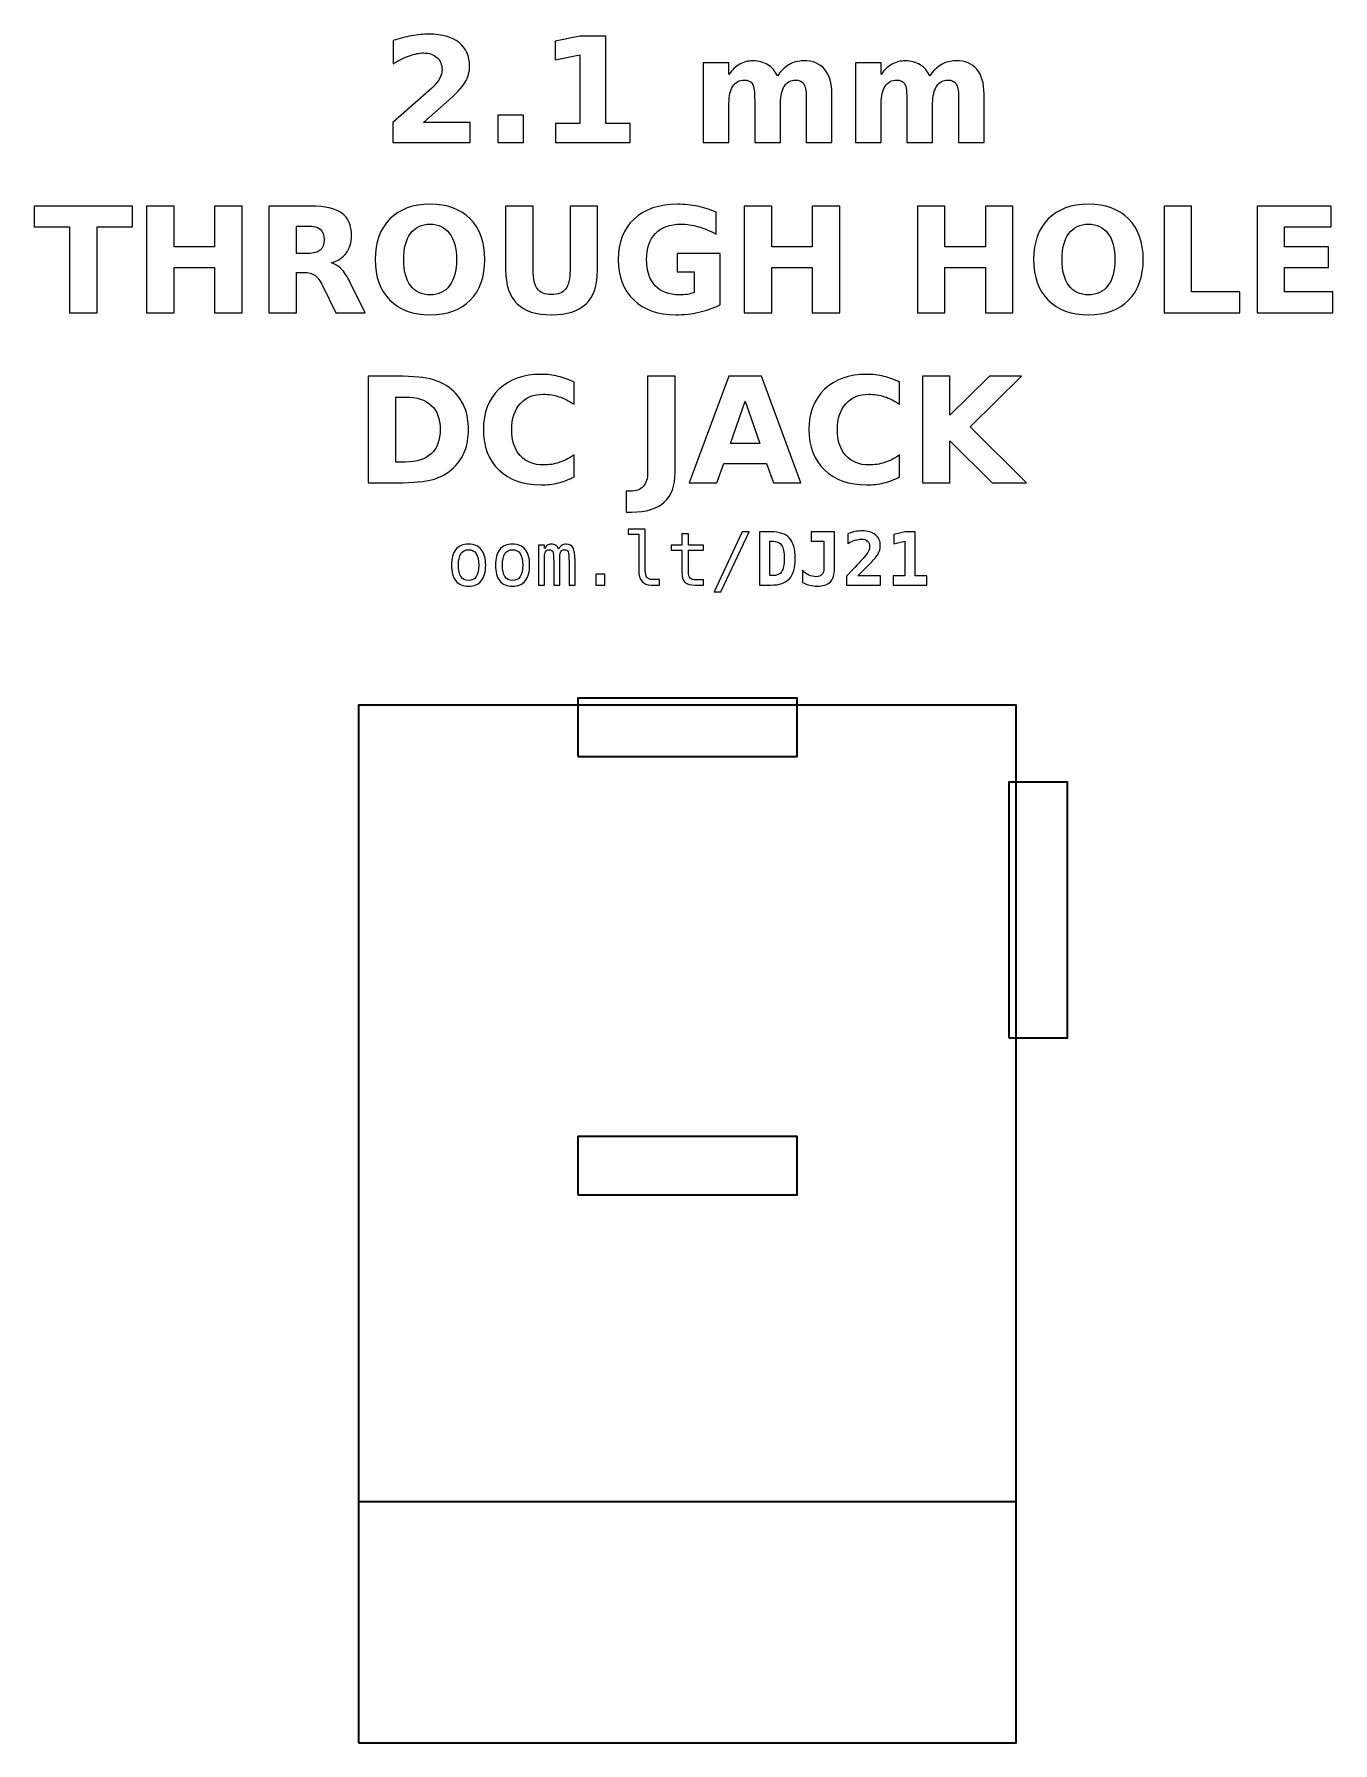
# Model space of a CAD drawing. Header units: centimetres. Extents: x -11.39 to -9.62, y -15.56 to -13.22.
import ezdxf

# ---------------------------------------------------------------- set-up
doc = ezdxf.new("R2010")
doc.units = ezdxf.units.CM
doc.header["$MEASUREMENT"] = 0
doc.layers.add('Layer 1', color=7, linetype='Continuous')

msp = doc.modelspace()

# ---------------------------------------------------------------- linework, layer by layer
at = {"layer": 'Layer 1', "color": 7, "lineweight": 35}
for points in [[(-10.95, -15.56), (-10.05, -15.56), (-10.05, -14.14), (-10.95, -14.14), (-10.95, -15.56)], [(-10.06, -14.59499), (-9.98, -14.59499), (-9.98, -14.24499), (-10.06, -14.24499), (-10.06, -14.59499)], [(-10.95, -15.56), (-10.05, -15.56), (-10.05, -15.23), (-10.95, -15.23), (-10.95, -15.56)]]:
    msp.add_lwpolyline(points, close=True, dxfattribs=at)
at = {"layer": 'Layer 1', "color": 250}
for points, knots in [([(-10.86127, -13.34222), (-10.86127, -13.34222), (-10.7971, -13.34222), (-10.7971, -13.34222), (-10.7971, -13.34222), (-10.7971, -13.34222), (-10.7971, -13.36985), (-10.7971, -13.36985), (-10.7971, -13.36985), (-10.7971, -13.36985), (-10.90307, -13.36985), (-10.90307, -13.36985), (-10.90307, -13.36985), (-10.90307, -13.36985), (-10.90307, -13.34222), (-10.90307, -13.34222), (-10.90307, -13.34222), (-10.90307, -13.34222), (-10.84983, -13.29525), (-10.84983, -13.29525), (-10.84983, -13.29525), (-10.84507, -13.29095), (-10.84157, -13.28675), (-10.8393, -13.28265), (-10.8393, -13.28265), (-10.837, -13.27855), (-10.83587, -13.27428), (-10.83587, -13.26985), (-10.83587, -13.26985), (-10.83587, -13.26302), (-10.83817, -13.25752), (-10.84277, -13.25335), (-10.84277, -13.25335), (-10.84733, -13.24918), (-10.85343, -13.24712), (-10.86107, -13.24712), (-10.86107, -13.24712), (-10.86693, -13.24712), (-10.87333, -13.24838), (-10.8803, -13.25088), (-10.8803, -13.25088), (-10.88727, -13.25338), (-10.89473, -13.25712), (-10.90267, -13.26205), (-10.90267, -13.26205), (-10.90267, -13.26205), (-10.90267, -13.23002), (-10.90267, -13.23002), (-10.90267, -13.23002), (-10.8942, -13.22722), (-10.88583, -13.22508), (-10.87757, -13.22362), (-10.87757, -13.22362), (-10.8693, -13.22215), (-10.8612, -13.22142), (-10.85323, -13.22142), (-10.85323, -13.22142), (-10.8358, -13.22142), (-10.82223, -13.22525), (-10.81257, -13.23295), (-10.81257, -13.23295), (-10.8029, -13.24062), (-10.79807, -13.25132), (-10.79807, -13.26508), (-10.79807, -13.26508), (-10.79807, -13.27302), (-10.80013, -13.28042), (-10.80423, -13.28728), (-10.80423, -13.28728), (-10.80833, -13.29415), (-10.81697, -13.30335), (-10.8301, -13.31488), (-10.8301, -13.31488), (-10.8301, -13.31488), (-10.86127, -13.34222), (-10.86127, -13.34222)], [0, 0, 0, 0, 0.0526316, 0.0526316, 0.0526316, 0.0526316, 0.1052632, 0.1052632, 0.1052632, 0.1052632, 0.1578947, 0.1578947, 0.1578947, 0.1578947, 0.2105263, 0.2105263, 0.2105263, 0.2105263, 0.2631579, 0.2631579, 0.2631579, 0.2631579, 0.3157895, 0.3157895, 0.3157895, 0.3157895, 0.3684211, 0.3684211, 0.3684211, 0.3684211, 0.4210526, 0.4210526, 0.4210526, 0.4210526, 0.4736842, 0.4736842, 0.4736842, 0.4736842, 0.5263158, 0.5263158, 0.5263158, 0.5263158, 0.5789474, 0.5789474, 0.5789474, 0.5789474, 0.6315789, 0.6315789, 0.6315789, 0.6315789, 0.6842105, 0.6842105, 0.6842105, 0.6842105, 0.7368421, 0.7368421, 0.7368421, 0.7368421, 0.7894737, 0.7894737, 0.7894737, 0.7894737, 0.8421053, 0.8421053, 0.8421053, 0.8421053, 0.8947368, 0.8947368, 0.8947368, 0.8947368, 0.9473684, 0.9473684, 0.9473684, 0.9473684, 1, 1, 1, 1]), ([(-10.68033, -13.34388), (-10.68033, -13.34388), (-10.64713, -13.34388), (-10.64713, -13.34388), (-10.64713, -13.34388), (-10.64713, -13.34388), (-10.64713, -13.24965), (-10.64713, -13.24965), (-10.64713, -13.24965), (-10.64713, -13.24965), (-10.68119, -13.25668), (-10.68119, -13.25668), (-10.68119, -13.25668), (-10.68119, -13.25668), (-10.68119, -13.23108), (-10.68119, -13.23108), (-10.68119, -13.23108), (-10.68119, -13.23108), (-10.64733, -13.22405), (-10.64733, -13.22405), (-10.64733, -13.22405), (-10.64733, -13.22405), (-10.61159, -13.22405), (-10.61159, -13.22405), (-10.61159, -13.22405), (-10.61159, -13.22405), (-10.61159, -13.34388), (-10.61159, -13.34388), (-10.61159, -13.34388), (-10.61159, -13.34388), (-10.57839, -13.34388), (-10.57839, -13.34388), (-10.57839, -13.34388), (-10.57839, -13.34388), (-10.57839, -13.36985), (-10.57839, -13.36985), (-10.57839, -13.36985), (-10.57839, -13.36985), (-10.68033, -13.36985), (-10.68033, -13.36985), (-10.68033, -13.36985), (-10.68033, -13.36985), (-10.68033, -13.34388), (-10.68033, -13.34388)], [0, 0, 0, 0, 0.0909091, 0.0909091, 0.0909091, 0.0909091, 0.1818182, 0.1818182, 0.1818182, 0.1818182, 0.2727273, 0.2727273, 0.2727273, 0.2727273, 0.3636364, 0.3636364, 0.3636364, 0.3636364, 0.4545455, 0.4545455, 0.4545455, 0.4545455, 0.5454545, 0.5454545, 0.5454545, 0.5454545, 0.6363636, 0.6363636, 0.6363636, 0.6363636, 0.7272727, 0.7272727, 0.7272727, 0.7272727, 0.8181818, 0.8181818, 0.8181818, 0.8181818, 0.9090909, 0.9090909, 0.9090909, 0.9090909, 1, 1, 1, 1]), ([(-10.37679, -13.27865), (-10.37236, -13.27188), (-10.36713, -13.26672), (-10.36103, -13.26318), (-10.36103, -13.26318), (-10.35493, -13.25962), (-10.34826, -13.25785), (-10.34096, -13.25785), (-10.34096, -13.25785), (-10.32839, -13.25785), (-10.31883, -13.26172), (-10.31226, -13.26948), (-10.31226, -13.26948), (-10.30569, -13.27722), (-10.30239, -13.28848), (-10.30239, -13.30325), (-10.30239, -13.30325), (-10.30239, -13.30325), (-10.30239, -13.36985), (-10.30239, -13.36985), (-10.30239, -13.36985), (-10.30239, -13.36985), (-10.33756, -13.36985), (-10.33756, -13.36985), (-10.33756, -13.36985), (-10.33756, -13.36985), (-10.33756, -13.31282), (-10.33756, -13.31282), (-10.33756, -13.31282), (-10.33749, -13.31198), (-10.33746, -13.31112), (-10.33743, -13.31018), (-10.33743, -13.31018), (-10.33739, -13.30928), (-10.33736, -13.30798), (-10.33736, -13.30628), (-10.33736, -13.30628), (-10.33736, -13.29855), (-10.33849, -13.29292), (-10.34079, -13.28945), (-10.34079, -13.28945), (-10.34306, -13.28595), (-10.34673, -13.28422), (-10.35179, -13.28422), (-10.35179, -13.28422), (-10.35846, -13.28422), (-10.36356, -13.28695), (-10.36719, -13.29242), (-10.36719, -13.29242), (-10.37079, -13.29788), (-10.37266, -13.30578), (-10.37279, -13.31615), (-10.37279, -13.31615), (-10.37279, -13.31615), (-10.37279, -13.36985), (-10.37279, -13.36985), (-10.37279, -13.36985), (-10.37279, -13.36985), (-10.40796, -13.36985), (-10.40796, -13.36985), (-10.40796, -13.36985), (-10.40796, -13.36985), (-10.40796, -13.31282), (-10.40796, -13.31282), (-10.40796, -13.31282), (-10.40796, -13.30072), (-10.40899, -13.29292), (-10.41109, -13.28945), (-10.41109, -13.28945), (-10.41316, -13.28595), (-10.41686, -13.28422), (-10.42219, -13.28422), (-10.42219, -13.28422), (-10.42893, -13.28422), (-10.43409, -13.28698), (-10.43773, -13.29248), (-10.43773, -13.29248), (-10.44136, -13.29798), (-10.44319, -13.30582), (-10.44319, -13.31605), (-10.44319, -13.31605), (-10.44319, -13.31605), (-10.44319, -13.36985), (-10.44319, -13.36985), (-10.44319, -13.36985), (-10.44319, -13.36985), (-10.47836, -13.36985), (-10.47836, -13.36985), (-10.47836, -13.36985), (-10.47836, -13.36985), (-10.47836, -13.26048), (-10.47836, -13.26048), (-10.47836, -13.26048), (-10.47836, -13.26048), (-10.44319, -13.26048), (-10.44319, -13.26048), (-10.44319, -13.26048), (-10.44319, -13.26048), (-10.44319, -13.27652), (-10.44319, -13.27652), (-10.44319, -13.27652), (-10.43889, -13.27032), (-10.43396, -13.26568), (-10.42839, -13.26255), (-10.42839, -13.26255), (-10.42283, -13.25942), (-10.41669, -13.25785), (-10.40999, -13.25785), (-10.40999, -13.25785), (-10.40246, -13.25785), (-10.39576, -13.25968), (-10.38999, -13.26332), (-10.38999, -13.26332), (-10.38419, -13.26698), (-10.37979, -13.27208), (-10.37679, -13.27865)], [0, 0, 0, 0, 0.0344828, 0.0344828, 0.0344828, 0.0344828, 0.0689655, 0.0689655, 0.0689655, 0.0689655, 0.1034483, 0.1034483, 0.1034483, 0.1034483, 0.137931, 0.137931, 0.137931, 0.137931, 0.1724138, 0.1724138, 0.1724138, 0.1724138, 0.2068966, 0.2068966, 0.2068966, 0.2068966, 0.2413793, 0.2413793, 0.2413793, 0.2413793, 0.2758621, 0.2758621, 0.2758621, 0.2758621, 0.3103448, 0.3103448, 0.3103448, 0.3103448, 0.3448276, 0.3448276, 0.3448276, 0.3448276, 0.3793103, 0.3793103, 0.3793103, 0.3793103, 0.4137931, 0.4137931, 0.4137931, 0.4137931, 0.4482759, 0.4482759, 0.4482759, 0.4482759, 0.4827586, 0.4827586, 0.4827586, 0.4827586, 0.5172414, 0.5172414, 0.5172414, 0.5172414, 0.5517241, 0.5517241, 0.5517241, 0.5517241, 0.5862069, 0.5862069, 0.5862069, 0.5862069, 0.6206897, 0.6206897, 0.6206897, 0.6206897, 0.6551724, 0.6551724, 0.6551724, 0.6551724, 0.6896552, 0.6896552, 0.6896552, 0.6896552, 0.7241379, 0.7241379, 0.7241379, 0.7241379, 0.7586207, 0.7586207, 0.7586207, 0.7586207, 0.7931034, 0.7931034, 0.7931034, 0.7931034, 0.8275862, 0.8275862, 0.8275862, 0.8275862, 0.862069, 0.862069, 0.862069, 0.862069, 0.8965517, 0.8965517, 0.8965517, 0.8965517, 0.9310345, 0.9310345, 0.9310345, 0.9310345, 0.9655172, 0.9655172, 0.9655172, 0.9655172, 1, 1, 1, 1]), ([(-10.16839, -13.27865), (-10.16396, -13.27188), (-10.15873, -13.26672), (-10.15263, -13.26318), (-10.15263, -13.26318), (-10.14653, -13.25962), (-10.13986, -13.25785), (-10.13256, -13.25785), (-10.13256, -13.25785), (-10.11999, -13.25785), (-10.11043, -13.26172), (-10.10386, -13.26948), (-10.10386, -13.26948), (-10.09729, -13.27722), (-10.09399, -13.28848), (-10.09399, -13.30325), (-10.09399, -13.30325), (-10.09399, -13.30325), (-10.09399, -13.36985), (-10.09399, -13.36985), (-10.09399, -13.36985), (-10.09399, -13.36985), (-10.12916, -13.36985), (-10.12916, -13.36985), (-10.12916, -13.36985), (-10.12916, -13.36985), (-10.12916, -13.31282), (-10.12916, -13.31282), (-10.12916, -13.31282), (-10.12909, -13.31198), (-10.12906, -13.31112), (-10.12903, -13.31018), (-10.12903, -13.31018), (-10.12899, -13.30928), (-10.12896, -13.30798), (-10.12896, -13.30628), (-10.12896, -13.30628), (-10.12896, -13.29855), (-10.13009, -13.29292), (-10.13239, -13.28945), (-10.13239, -13.28945), (-10.13466, -13.28595), (-10.13833, -13.28422), (-10.14339, -13.28422), (-10.14339, -13.28422), (-10.15006, -13.28422), (-10.15516, -13.28695), (-10.15879, -13.29242), (-10.15879, -13.29242), (-10.16239, -13.29788), (-10.16426, -13.30578), (-10.16439, -13.31615), (-10.16439, -13.31615), (-10.16439, -13.31615), (-10.16439, -13.36985), (-10.16439, -13.36985), (-10.16439, -13.36985), (-10.16439, -13.36985), (-10.19956, -13.36985), (-10.19956, -13.36985), (-10.19956, -13.36985), (-10.19956, -13.36985), (-10.19956, -13.31282), (-10.19956, -13.31282), (-10.19956, -13.31282), (-10.19956, -13.30072), (-10.20059, -13.29292), (-10.20269, -13.28945), (-10.20269, -13.28945), (-10.20476, -13.28595), (-10.20846, -13.28422), (-10.21379, -13.28422), (-10.21379, -13.28422), (-10.22053, -13.28422), (-10.22569, -13.28698), (-10.22933, -13.29248), (-10.22933, -13.29248), (-10.23296, -13.29798), (-10.23479, -13.30582), (-10.23479, -13.31605), (-10.23479, -13.31605), (-10.23479, -13.31605), (-10.23479, -13.36985), (-10.23479, -13.36985), (-10.23479, -13.36985), (-10.23479, -13.36985), (-10.26996, -13.36985), (-10.26996, -13.36985), (-10.26996, -13.36985), (-10.26996, -13.36985), (-10.26996, -13.26048), (-10.26996, -13.26048), (-10.26996, -13.26048), (-10.26996, -13.26048), (-10.23479, -13.26048), (-10.23479, -13.26048), (-10.23479, -13.26048), (-10.23479, -13.26048), (-10.23479, -13.27652), (-10.23479, -13.27652), (-10.23479, -13.27652), (-10.23049, -13.27032), (-10.22556, -13.26568), (-10.21999, -13.26255), (-10.21999, -13.26255), (-10.21443, -13.25942), (-10.20829, -13.25785), (-10.20159, -13.25785), (-10.20159, -13.25785), (-10.19406, -13.25785), (-10.18736, -13.25968), (-10.18159, -13.26332), (-10.18159, -13.26332), (-10.17579, -13.26698), (-10.17139, -13.27208), (-10.16839, -13.27865)], [0, 0, 0, 0, 0.0344828, 0.0344828, 0.0344828, 0.0344828, 0.0689655, 0.0689655, 0.0689655, 0.0689655, 0.1034483, 0.1034483, 0.1034483, 0.1034483, 0.137931, 0.137931, 0.137931, 0.137931, 0.1724138, 0.1724138, 0.1724138, 0.1724138, 0.2068966, 0.2068966, 0.2068966, 0.2068966, 0.2413793, 0.2413793, 0.2413793, 0.2413793, 0.2758621, 0.2758621, 0.2758621, 0.2758621, 0.3103448, 0.3103448, 0.3103448, 0.3103448, 0.3448276, 0.3448276, 0.3448276, 0.3448276, 0.3793103, 0.3793103, 0.3793103, 0.3793103, 0.4137931, 0.4137931, 0.4137931, 0.4137931, 0.4482759, 0.4482759, 0.4482759, 0.4482759, 0.4827586, 0.4827586, 0.4827586, 0.4827586, 0.5172414, 0.5172414, 0.5172414, 0.5172414, 0.5517241, 0.5517241, 0.5517241, 0.5517241, 0.5862069, 0.5862069, 0.5862069, 0.5862069, 0.6206897, 0.6206897, 0.6206897, 0.6206897, 0.6551724, 0.6551724, 0.6551724, 0.6551724, 0.6896552, 0.6896552, 0.6896552, 0.6896552, 0.7241379, 0.7241379, 0.7241379, 0.7241379, 0.7586207, 0.7586207, 0.7586207, 0.7586207, 0.7931034, 0.7931034, 0.7931034, 0.7931034, 0.8275862, 0.8275862, 0.8275862, 0.8275862, 0.862069, 0.862069, 0.862069, 0.862069, 0.8965517, 0.8965517, 0.8965517, 0.8965517, 0.9310345, 0.9310345, 0.9310345, 0.9310345, 0.9655172, 0.9655172, 0.9655172, 0.9655172, 1, 1, 1, 1]), ([(-10.75933, -13.33205), (-10.75933, -13.33205), (-10.72416, -13.33205), (-10.72416, -13.33205), (-10.72416, -13.33205), (-10.72416, -13.33205), (-10.72416, -13.36985), (-10.72416, -13.36985), (-10.72416, -13.36985), (-10.72416, -13.36985), (-10.75933, -13.36985), (-10.75933, -13.36985), (-10.75933, -13.36985), (-10.75933, -13.36985), (-10.75933, -13.33205), (-10.75933, -13.33205)], [0, 0, 0, 0, 0.25, 0.25, 0.25, 0.25, 0.5, 0.5, 0.5, 0.5, 0.75, 0.75, 0.75, 0.75, 1, 1, 1, 1]), ([(-11.39399, -13.45685), (-11.39399, -13.45685), (-11.25963, -13.45685), (-11.25963, -13.45685), (-11.25963, -13.45685), (-11.25963, -13.45685), (-11.25963, -13.48528), (-11.25963, -13.48528), (-11.25963, -13.48528), (-11.25963, -13.48528), (-11.30796, -13.48528), (-11.30796, -13.48528), (-11.30796, -13.48528), (-11.30796, -13.48528), (-11.30796, -13.60265), (-11.30796, -13.60265), (-11.30796, -13.60265), (-11.30796, -13.60265), (-11.34556, -13.60265), (-11.34556, -13.60265), (-11.34556, -13.60265), (-11.34556, -13.60265), (-11.34556, -13.48528), (-11.34556, -13.48528), (-11.34556, -13.48528), (-11.34556, -13.48528), (-11.39399, -13.48528), (-11.39399, -13.48528), (-11.39399, -13.48528), (-11.39399, -13.48528), (-11.39399, -13.45685), (-11.39399, -13.45685)], [0, 0, 0, 0, 0.125, 0.125, 0.125, 0.125, 0.25, 0.25, 0.25, 0.25, 0.375, 0.375, 0.375, 0.375, 0.5, 0.5, 0.5, 0.5, 0.625, 0.625, 0.625, 0.625, 0.75, 0.75, 0.75, 0.75, 0.875, 0.875, 0.875, 0.875, 1, 1, 1, 1]), ([(-11.24016, -13.45685), (-11.24016, -13.45685), (-11.20256, -13.45685), (-11.20256, -13.45685), (-11.20256, -13.45685), (-11.20256, -13.45685), (-11.20256, -13.51242), (-11.20256, -13.51242), (-11.20256, -13.51242), (-11.20256, -13.51242), (-11.1471, -13.51242), (-11.1471, -13.51242), (-11.1471, -13.51242), (-11.1471, -13.51242), (-11.1471, -13.45685), (-11.1471, -13.45685), (-11.1471, -13.45685), (-11.1471, -13.45685), (-11.1095, -13.45685), (-11.1095, -13.45685), (-11.1095, -13.45685), (-11.1095, -13.45685), (-11.1095, -13.60265), (-11.1095, -13.60265), (-11.1095, -13.60265), (-11.1095, -13.60265), (-11.1471, -13.60265), (-11.1471, -13.60265), (-11.1471, -13.60265), (-11.1471, -13.60265), (-11.1471, -13.54085), (-11.1471, -13.54085), (-11.1471, -13.54085), (-11.1471, -13.54085), (-11.20256, -13.54085), (-11.20256, -13.54085), (-11.20256, -13.54085), (-11.20256, -13.54085), (-11.20256, -13.60265), (-11.20256, -13.60265), (-11.20256, -13.60265), (-11.20256, -13.60265), (-11.24016, -13.60265), (-11.24016, -13.60265), (-11.24016, -13.60265), (-11.24016, -13.60265), (-11.24016, -13.45685), (-11.24016, -13.45685)], [0, 0, 0, 0, 0.0833333, 0.0833333, 0.0833333, 0.0833333, 0.1666667, 0.1666667, 0.1666667, 0.1666667, 0.25, 0.25, 0.25, 0.25, 0.3333333, 0.3333333, 0.3333333, 0.3333333, 0.4166667, 0.4166667, 0.4166667, 0.4166667, 0.5, 0.5, 0.5, 0.5, 0.5833333, 0.5833333, 0.5833333, 0.5833333, 0.6666667, 0.6666667, 0.6666667, 0.6666667, 0.75, 0.75, 0.75, 0.75, 0.8333333, 0.8333333, 0.8333333, 0.8333333, 0.9166667, 0.9166667, 0.9166667, 0.9166667, 1, 1, 1, 1]), ([(-11.03519, -13.54748), (-11.03519, -13.54748), (-11.03519, -13.60265), (-11.03519, -13.60265), (-11.03519, -13.60265), (-11.03519, -13.60265), (-11.07279, -13.60265), (-11.07279, -13.60265), (-11.07279, -13.60265), (-11.07279, -13.60265), (-11.07279, -13.45685), (-11.07279, -13.45685), (-11.07279, -13.45685), (-11.07279, -13.45685), (-11.01536, -13.45685), (-11.01536, -13.45685), (-11.01536, -13.45685), (-10.99616, -13.45685), (-10.98206, -13.46008), (-10.97313, -13.46652), (-10.97313, -13.46652), (-10.96416, -13.47295), (-10.95969, -13.48315), (-10.95969, -13.49708), (-10.95969, -13.49708), (-10.95969, -13.50672), (-10.96203, -13.51465), (-10.96666, -13.52082), (-10.96666, -13.52082), (-10.97133, -13.52702), (-10.97836, -13.53158), (-10.98773, -13.53448), (-10.98773, -13.53448), (-10.98259, -13.53568), (-10.97796, -13.53832), (-10.97389, -13.54245), (-10.97389, -13.54245), (-10.96983, -13.54658), (-10.96573, -13.55285), (-10.96156, -13.56125), (-10.96156, -13.56125), (-10.96156, -13.56125), (-10.94113, -13.60265), (-10.94113, -13.60265), (-10.94113, -13.60265), (-10.94113, -13.60265), (-10.98119, -13.60265), (-10.98119, -13.60265), (-10.98119, -13.60265), (-10.98119, -13.60265), (-10.99896, -13.56642), (-10.99896, -13.56642), (-10.99896, -13.56642), (-11.00253, -13.55915), (-11.00616, -13.55415), (-11.00986, -13.55148), (-11.00986, -13.55148), (-11.01353, -13.54882), (-11.01843, -13.54748), (-11.02456, -13.54748), (-11.02456, -13.54748), (-11.02456, -13.54748), (-11.03519, -13.54748), (-11.03519, -13.54748)], [0, 0, 0, 0, 0.0625, 0.0625, 0.0625, 0.0625, 0.125, 0.125, 0.125, 0.125, 0.1875, 0.1875, 0.1875, 0.1875, 0.25, 0.25, 0.25, 0.25, 0.3125, 0.3125, 0.3125, 0.3125, 0.375, 0.375, 0.375, 0.375, 0.4375, 0.4375, 0.4375, 0.4375, 0.5, 0.5, 0.5, 0.5, 0.5625, 0.5625, 0.5625, 0.5625, 0.625, 0.625, 0.625, 0.625, 0.6875, 0.6875, 0.6875, 0.6875, 0.75, 0.75, 0.75, 0.75, 0.8125, 0.8125, 0.8125, 0.8125, 0.875, 0.875, 0.875, 0.875, 0.9375, 0.9375, 0.9375, 0.9375, 1, 1, 1, 1]), ([(-10.85219, -13.45422), (-10.82876, -13.45422), (-10.81039, -13.46092), (-10.79713, -13.47435), (-10.79713, -13.47435), (-10.78383, -13.48775), (-10.77719, -13.50625), (-10.77719, -13.52988), (-10.77719, -13.52988), (-10.77719, -13.55345), (-10.78383, -13.57195), (-10.79713, -13.58535), (-10.79713, -13.58535), (-10.81039, -13.59878), (-10.82876, -13.60548), (-10.85219, -13.60548), (-10.85219, -13.60548), (-10.87556, -13.60548), (-10.89389, -13.59878), (-10.90723, -13.58535), (-10.90723, -13.58535), (-10.92053, -13.57195), (-10.92719, -13.55345), (-10.92719, -13.52988), (-10.92719, -13.52988), (-10.92719, -13.50625), (-10.92053, -13.48775), (-10.90723, -13.47435), (-10.90723, -13.47435), (-10.89389, -13.46092), (-10.87556, -13.45422), (-10.85219, -13.45422)], [0, 0, 0, 0, 0.125, 0.125, 0.125, 0.125, 0.25, 0.25, 0.25, 0.25, 0.375, 0.375, 0.375, 0.375, 0.5, 0.5, 0.5, 0.5, 0.625, 0.625, 0.625, 0.625, 0.75, 0.75, 0.75, 0.75, 0.875, 0.875, 0.875, 0.875, 1, 1, 1, 1]), ([(-10.74876, -13.45685), (-10.74876, -13.45685), (-10.71116, -13.45685), (-10.71116, -13.45685), (-10.71116, -13.45685), (-10.71116, -13.45685), (-10.71116, -13.54425), (-10.71116, -13.54425), (-10.71116, -13.54425), (-10.71116, -13.55628), (-10.7092, -13.56492), (-10.70526, -13.57008), (-10.70526, -13.57008), (-10.70133, -13.57525), (-10.6949, -13.57785), (-10.68596, -13.57785), (-10.68596, -13.57785), (-10.67696, -13.57785), (-10.6705, -13.57525), (-10.66656, -13.57008), (-10.66656, -13.57008), (-10.66263, -13.56492), (-10.66066, -13.55628), (-10.66066, -13.54425), (-10.66066, -13.54425), (-10.66066, -13.54425), (-10.66066, -13.45685), (-10.66066, -13.45685), (-10.66066, -13.45685), (-10.66066, -13.45685), (-10.62306, -13.45685), (-10.62306, -13.45685), (-10.62306, -13.45685), (-10.62306, -13.45685), (-10.62306, -13.54425), (-10.62306, -13.54425), (-10.62306, -13.54425), (-10.62306, -13.56488), (-10.62823, -13.58025), (-10.6386, -13.59035), (-10.6386, -13.59035), (-10.64893, -13.60045), (-10.66473, -13.60548), (-10.68596, -13.60548), (-10.68596, -13.60548), (-10.70713, -13.60548), (-10.7229, -13.60045), (-10.73323, -13.59035), (-10.73323, -13.59035), (-10.7436, -13.58025), (-10.74876, -13.56488), (-10.74876, -13.54425), (-10.74876, -13.54425), (-10.74876, -13.54425), (-10.74876, -13.45685), (-10.74876, -13.45685)], [0, 0, 0, 0, 0.0714286, 0.0714286, 0.0714286, 0.0714286, 0.1428571, 0.1428571, 0.1428571, 0.1428571, 0.2142857, 0.2142857, 0.2142857, 0.2142857, 0.2857143, 0.2857143, 0.2857143, 0.2857143, 0.3571429, 0.3571429, 0.3571429, 0.3571429, 0.4285714, 0.4285714, 0.4285714, 0.4285714, 0.5, 0.5, 0.5, 0.5, 0.5714286, 0.5714286, 0.5714286, 0.5714286, 0.6428571, 0.6428571, 0.6428571, 0.6428571, 0.7142857, 0.7142857, 0.7142857, 0.7142857, 0.7857143, 0.7857143, 0.7857143, 0.7857143, 0.8571429, 0.8571429, 0.8571429, 0.8571429, 0.9285714, 0.9285714, 0.9285714, 0.9285714, 1, 1, 1, 1]), ([(-10.4553, -13.59182), (-10.46466, -13.59638), (-10.4744, -13.59978), (-10.4845, -13.60208), (-10.4845, -13.60208), (-10.4946, -13.60435), (-10.505, -13.60548), (-10.51576, -13.60548), (-10.51576, -13.60548), (-10.54003, -13.60548), (-10.55926, -13.59868), (-10.57346, -13.58512), (-10.57346, -13.58512), (-10.58766, -13.57155), (-10.59476, -13.55315), (-10.59476, -13.52988), (-10.59476, -13.52988), (-10.59476, -13.50638), (-10.58753, -13.48792), (-10.5731, -13.47442), (-10.5731, -13.47442), (-10.55863, -13.46095), (-10.53883, -13.45422), (-10.5137, -13.45422), (-10.5137, -13.45422), (-10.504, -13.45422), (-10.4947, -13.45512), (-10.4858, -13.45695), (-10.4858, -13.45695), (-10.47693, -13.45878), (-10.46853, -13.46148), (-10.46066, -13.46505), (-10.46066, -13.46505), (-10.46066, -13.46505), (-10.46066, -13.49522), (-10.46066, -13.49522), (-10.46066, -13.49522), (-10.4688, -13.49058), (-10.4769, -13.48715), (-10.48493, -13.48488), (-10.48493, -13.48488), (-10.49296, -13.48258), (-10.50103, -13.48145), (-10.5091, -13.48145), (-10.5091, -13.48145), (-10.5241, -13.48145), (-10.53563, -13.48565), (-10.54373, -13.49402), (-10.54373, -13.49402), (-10.55183, -13.50238), (-10.5559, -13.51435), (-10.5559, -13.52988), (-10.5559, -13.52988), (-10.5559, -13.54532), (-10.552, -13.55725), (-10.54416, -13.56565), (-10.54416, -13.56565), (-10.53636, -13.57405), (-10.52526, -13.57825), (-10.51086, -13.57825), (-10.51086, -13.57825), (-10.50696, -13.57825), (-10.50333, -13.57802), (-10.49996, -13.57752), (-10.49996, -13.57752), (-10.4966, -13.57702), (-10.4936, -13.57625), (-10.49093, -13.57522), (-10.49093, -13.57522), (-10.49093, -13.57522), (-10.49093, -13.54688), (-10.49093, -13.54688), (-10.49093, -13.54688), (-10.49093, -13.54688), (-10.51386, -13.54688), (-10.51386, -13.54688), (-10.51386, -13.54688), (-10.51386, -13.54688), (-10.51386, -13.52168), (-10.51386, -13.52168), (-10.51386, -13.52168), (-10.51386, -13.52168), (-10.4553, -13.52168), (-10.4553, -13.52168), (-10.4553, -13.52168), (-10.4553, -13.52168), (-10.4553, -13.59182), (-10.4553, -13.59182)], [0, 0, 0, 0, 0.0454545, 0.0454545, 0.0454545, 0.0454545, 0.0909091, 0.0909091, 0.0909091, 0.0909091, 0.1363636, 0.1363636, 0.1363636, 0.1363636, 0.1818182, 0.1818182, 0.1818182, 0.1818182, 0.2272727, 0.2272727, 0.2272727, 0.2272727, 0.2727273, 0.2727273, 0.2727273, 0.2727273, 0.3181818, 0.3181818, 0.3181818, 0.3181818, 0.3636364, 0.3636364, 0.3636364, 0.3636364, 0.4090909, 0.4090909, 0.4090909, 0.4090909, 0.4545455, 0.4545455, 0.4545455, 0.4545455, 0.5, 0.5, 0.5, 0.5, 0.5454545, 0.5454545, 0.5454545, 0.5454545, 0.5909091, 0.5909091, 0.5909091, 0.5909091, 0.6363636, 0.6363636, 0.6363636, 0.6363636, 0.6818182, 0.6818182, 0.6818182, 0.6818182, 0.7272727, 0.7272727, 0.7272727, 0.7272727, 0.7727273, 0.7727273, 0.7727273, 0.7727273, 0.8181818, 0.8181818, 0.8181818, 0.8181818, 0.8636364, 0.8636364, 0.8636364, 0.8636364, 0.9090909, 0.9090909, 0.9090909, 0.9090909, 0.9545455, 0.9545455, 0.9545455, 0.9545455, 1, 1, 1, 1]), ([(-10.42219, -13.45685), (-10.42219, -13.45685), (-10.38459, -13.45685), (-10.38459, -13.45685), (-10.38459, -13.45685), (-10.38459, -13.45685), (-10.38459, -13.51242), (-10.38459, -13.51242), (-10.38459, -13.51242), (-10.38459, -13.51242), (-10.32913, -13.51242), (-10.32913, -13.51242), (-10.32913, -13.51242), (-10.32913, -13.51242), (-10.32913, -13.45685), (-10.32913, -13.45685), (-10.32913, -13.45685), (-10.32913, -13.45685), (-10.29153, -13.45685), (-10.29153, -13.45685), (-10.29153, -13.45685), (-10.29153, -13.45685), (-10.29153, -13.60265), (-10.29153, -13.60265), (-10.29153, -13.60265), (-10.29153, -13.60265), (-10.32913, -13.60265), (-10.32913, -13.60265), (-10.32913, -13.60265), (-10.32913, -13.60265), (-10.32913, -13.54085), (-10.32913, -13.54085), (-10.32913, -13.54085), (-10.32913, -13.54085), (-10.38459, -13.54085), (-10.38459, -13.54085), (-10.38459, -13.54085), (-10.38459, -13.54085), (-10.38459, -13.60265), (-10.38459, -13.60265), (-10.38459, -13.60265), (-10.38459, -13.60265), (-10.42219, -13.60265), (-10.42219, -13.60265), (-10.42219, -13.60265), (-10.42219, -13.60265), (-10.42219, -13.45685), (-10.42219, -13.45685)], [0, 0, 0, 0, 0.0833333, 0.0833333, 0.0833333, 0.0833333, 0.1666667, 0.1666667, 0.1666667, 0.1666667, 0.25, 0.25, 0.25, 0.25, 0.3333333, 0.3333333, 0.3333333, 0.3333333, 0.4166667, 0.4166667, 0.4166667, 0.4166667, 0.5, 0.5, 0.5, 0.5, 0.5833333, 0.5833333, 0.5833333, 0.5833333, 0.6666667, 0.6666667, 0.6666667, 0.6666667, 0.75, 0.75, 0.75, 0.75, 0.8333333, 0.8333333, 0.8333333, 0.8333333, 0.9166667, 0.9166667, 0.9166667, 0.9166667, 1, 1, 1, 1]), ([(-10.18519, -13.45685), (-10.18519, -13.45685), (-10.14759, -13.45685), (-10.14759, -13.45685), (-10.14759, -13.45685), (-10.14759, -13.45685), (-10.14759, -13.51242), (-10.14759, -13.51242), (-10.14759, -13.51242), (-10.14759, -13.51242), (-10.09213, -13.51242), (-10.09213, -13.51242), (-10.09213, -13.51242), (-10.09213, -13.51242), (-10.09213, -13.45685), (-10.09213, -13.45685), (-10.09213, -13.45685), (-10.09213, -13.45685), (-10.05453, -13.45685), (-10.05453, -13.45685), (-10.05453, -13.45685), (-10.05453, -13.45685), (-10.05453, -13.60265), (-10.05453, -13.60265), (-10.05453, -13.60265), (-10.05453, -13.60265), (-10.09213, -13.60265), (-10.09213, -13.60265), (-10.09213, -13.60265), (-10.09213, -13.60265), (-10.09213, -13.54085), (-10.09213, -13.54085), (-10.09213, -13.54085), (-10.09213, -13.54085), (-10.14759, -13.54085), (-10.14759, -13.54085), (-10.14759, -13.54085), (-10.14759, -13.54085), (-10.14759, -13.60265), (-10.14759, -13.60265), (-10.14759, -13.60265), (-10.14759, -13.60265), (-10.18519, -13.60265), (-10.18519, -13.60265), (-10.18519, -13.60265), (-10.18519, -13.60265), (-10.18519, -13.45685), (-10.18519, -13.45685)], [0, 0, 0, 0, 0.0833333, 0.0833333, 0.0833333, 0.0833333, 0.1666667, 0.1666667, 0.1666667, 0.1666667, 0.25, 0.25, 0.25, 0.25, 0.3333333, 0.3333333, 0.3333333, 0.3333333, 0.4166667, 0.4166667, 0.4166667, 0.4166667, 0.5, 0.5, 0.5, 0.5, 0.5833333, 0.5833333, 0.5833333, 0.5833333, 0.6666667, 0.6666667, 0.6666667, 0.6666667, 0.75, 0.75, 0.75, 0.75, 0.8333333, 0.8333333, 0.8333333, 0.8333333, 0.9166667, 0.9166667, 0.9166667, 0.9166667, 1, 1, 1, 1]), ([(-9.95122, -13.45422), (-9.92779, -13.45422), (-9.90942, -13.46092), (-9.89616, -13.47435), (-9.89616, -13.47435), (-9.88286, -13.48775), (-9.87622, -13.50625), (-9.87622, -13.52988), (-9.87622, -13.52988), (-9.87622, -13.55345), (-9.88286, -13.57195), (-9.89616, -13.58535), (-9.89616, -13.58535), (-9.90942, -13.59878), (-9.92779, -13.60548), (-9.95122, -13.60548), (-9.95122, -13.60548), (-9.97459, -13.60548), (-9.99292, -13.59878), (-10.00626, -13.58535), (-10.00626, -13.58535), (-10.01956, -13.57195), (-10.02622, -13.55345), (-10.02622, -13.52988), (-10.02622, -13.52988), (-10.02622, -13.50625), (-10.01956, -13.48775), (-10.00626, -13.47435), (-10.00626, -13.47435), (-9.99292, -13.46092), (-9.97459, -13.45422), (-9.95122, -13.45422)], [0, 0, 0, 0, 0.125, 0.125, 0.125, 0.125, 0.25, 0.25, 0.25, 0.25, 0.375, 0.375, 0.375, 0.375, 0.5, 0.5, 0.5, 0.5, 0.625, 0.625, 0.625, 0.625, 0.75, 0.75, 0.75, 0.75, 0.875, 0.875, 0.875, 0.875, 1, 1, 1, 1]), ([(-9.84779, -13.45685), (-9.84779, -13.45685), (-9.81019, -13.45685), (-9.81019, -13.45685), (-9.81019, -13.45685), (-9.81019, -13.45685), (-9.81019, -13.57422), (-9.81019, -13.57422), (-9.81019, -13.57422), (-9.81019, -13.57422), (-9.74419, -13.57422), (-9.74419, -13.57422), (-9.74419, -13.57422), (-9.74419, -13.57422), (-9.74419, -13.60265), (-9.74419, -13.60265), (-9.74419, -13.60265), (-9.74419, -13.60265), (-9.84779, -13.60265), (-9.84779, -13.60265), (-9.84779, -13.60265), (-9.84779, -13.60265), (-9.84779, -13.45685), (-9.84779, -13.45685)], [0, 0, 0, 0, 0.1666667, 0.1666667, 0.1666667, 0.1666667, 0.3333333, 0.3333333, 0.3333333, 0.3333333, 0.5, 0.5, 0.5, 0.5, 0.6666667, 0.6666667, 0.6666667, 0.6666667, 0.8333333, 0.8333333, 0.8333333, 0.8333333, 1, 1, 1, 1]), ([(-9.72036, -13.45685), (-9.72036, -13.45685), (-9.6189, -13.45685), (-9.6189, -13.45685), (-9.6189, -13.45685), (-9.6189, -13.45685), (-9.6189, -13.48528), (-9.6189, -13.48528), (-9.6189, -13.48528), (-9.6189, -13.48528), (-9.68276, -13.48528), (-9.68276, -13.48528), (-9.68276, -13.48528), (-9.68276, -13.48528), (-9.68276, -13.51242), (-9.68276, -13.51242), (-9.68276, -13.51242), (-9.68276, -13.51242), (-9.62273, -13.51242), (-9.62273, -13.51242), (-9.62273, -13.51242), (-9.62273, -13.51242), (-9.62273, -13.54085), (-9.62273, -13.54085), (-9.62273, -13.54085), (-9.62273, -13.54085), (-9.68276, -13.54085), (-9.68276, -13.54085), (-9.68276, -13.54085), (-9.68276, -13.54085), (-9.68276, -13.57422), (-9.68276, -13.57422), (-9.68276, -13.57422), (-9.68276, -13.57422), (-9.61676, -13.57422), (-9.61676, -13.57422), (-9.61676, -13.57422), (-9.61676, -13.57422), (-9.61676, -13.60265), (-9.61676, -13.60265), (-9.61676, -13.60265), (-9.61676, -13.60265), (-9.72036, -13.60265), (-9.72036, -13.60265), (-9.72036, -13.60265), (-9.72036, -13.60265), (-9.72036, -13.45685), (-9.72036, -13.45685)], [0, 0, 0, 0, 0.0833333, 0.0833333, 0.0833333, 0.0833333, 0.1666667, 0.1666667, 0.1666667, 0.1666667, 0.25, 0.25, 0.25, 0.25, 0.3333333, 0.3333333, 0.3333333, 0.3333333, 0.4166667, 0.4166667, 0.4166667, 0.4166667, 0.5, 0.5, 0.5, 0.5, 0.5833333, 0.5833333, 0.5833333, 0.5833333, 0.6666667, 0.6666667, 0.6666667, 0.6666667, 0.75, 0.75, 0.75, 0.75, 0.8333333, 0.8333333, 0.8333333, 0.8333333, 0.9166667, 0.9166667, 0.9166667, 0.9166667, 1, 1, 1, 1]), ([(-11.01936, -13.52152), (-11.01149, -13.52152), (-11.00583, -13.52005), (-11.00243, -13.51712), (-11.00243, -13.51712), (-10.99899, -13.51418), (-10.99729, -13.50935), (-10.99729, -13.50265), (-10.99729, -13.50265), (-10.99729, -13.49602), (-10.99899, -13.49125), (-11.00243, -13.48838), (-11.00243, -13.48838), (-11.00583, -13.48552), (-11.01149, -13.48408), (-11.01936, -13.48408), (-11.01936, -13.48408), (-11.01936, -13.48408), (-11.03519, -13.48408), (-11.03519, -13.48408), (-11.03519, -13.48408), (-11.03519, -13.48408), (-11.03519, -13.52152), (-11.03519, -13.52152), (-11.03519, -13.52152), (-11.03519, -13.52152), (-11.01936, -13.52152), (-11.01936, -13.52152)], [0, 0, 0, 0, 0.1428571, 0.1428571, 0.1428571, 0.1428571, 0.2857143, 0.2857143, 0.2857143, 0.2857143, 0.4285714, 0.4285714, 0.4285714, 0.4285714, 0.5714286, 0.5714286, 0.5714286, 0.5714286, 0.7142857, 0.7142857, 0.7142857, 0.7142857, 0.8571429, 0.8571429, 0.8571429, 0.8571429, 1, 1, 1, 1]), ([(-10.85219, -13.48145), (-10.86366, -13.48145), (-10.87253, -13.48568), (-10.87886, -13.49415), (-10.87886, -13.49415), (-10.88516, -13.50262), (-10.88833, -13.51452), (-10.88833, -13.52988), (-10.88833, -13.52988), (-10.88833, -13.54522), (-10.88516, -13.55708), (-10.87886, -13.56555), (-10.87886, -13.56555), (-10.87253, -13.57402), (-10.86366, -13.57825), (-10.85219, -13.57825), (-10.85219, -13.57825), (-10.84066, -13.57825), (-10.83176, -13.57402), (-10.82543, -13.56555), (-10.82543, -13.56555), (-10.81913, -13.55708), (-10.81596, -13.54522), (-10.81596, -13.52988), (-10.81596, -13.52988), (-10.81596, -13.51452), (-10.81913, -13.50262), (-10.82543, -13.49415), (-10.82543, -13.49415), (-10.83176, -13.48568), (-10.84066, -13.48145), (-10.85219, -13.48145)], [0, 0, 0, 0, 0.125, 0.125, 0.125, 0.125, 0.25, 0.25, 0.25, 0.25, 0.375, 0.375, 0.375, 0.375, 0.5, 0.5, 0.5, 0.5, 0.625, 0.625, 0.625, 0.625, 0.75, 0.75, 0.75, 0.75, 0.875, 0.875, 0.875, 0.875, 1, 1, 1, 1]), ([(-9.95122, -13.48145), (-9.96269, -13.48145), (-9.97156, -13.48568), (-9.97789, -13.49415), (-9.97789, -13.49415), (-9.98419, -13.50262), (-9.98736, -13.51452), (-9.98736, -13.52988), (-9.98736, -13.52988), (-9.98736, -13.54522), (-9.98419, -13.55708), (-9.97789, -13.56555), (-9.97789, -13.56555), (-9.97156, -13.57402), (-9.96269, -13.57825), (-9.95122, -13.57825), (-9.95122, -13.57825), (-9.93969, -13.57825), (-9.93079, -13.57402), (-9.92446, -13.56555), (-9.92446, -13.56555), (-9.91816, -13.55708), (-9.91499, -13.54522), (-9.91499, -13.52988), (-9.91499, -13.52988), (-9.91499, -13.51452), (-9.91816, -13.50262), (-9.92446, -13.49415), (-9.92446, -13.49415), (-9.93079, -13.48568), (-9.93969, -13.48145), (-9.95122, -13.48145)], [0, 0, 0, 0, 0.125, 0.125, 0.125, 0.125, 0.25, 0.25, 0.25, 0.25, 0.375, 0.375, 0.375, 0.375, 0.5, 0.5, 0.5, 0.5, 0.625, 0.625, 0.625, 0.625, 0.75, 0.75, 0.75, 0.75, 0.875, 0.875, 0.875, 0.875, 1, 1, 1, 1]), ([(-10.93683, -13.68965), (-10.93683, -13.68965), (-10.89717, -13.68965), (-10.89717, -13.68965), (-10.89717, -13.68965), (-10.87503, -13.68965), (-10.85857, -13.69122), (-10.84773, -13.69438), (-10.84773, -13.69438), (-10.8369, -13.69755), (-10.8276, -13.70288), (-10.81983, -13.71045), (-10.81983, -13.71045), (-10.813, -13.71702), (-10.80793, -13.72462), (-10.8046, -13.73322), (-10.8046, -13.73322), (-10.8013, -13.74178), (-10.79963, -13.75152), (-10.79963, -13.76242), (-10.79963, -13.76242), (-10.79963, -13.77342), (-10.8013, -13.78322), (-10.8046, -13.79185), (-10.8046, -13.79185), (-10.80793, -13.80048), (-10.813, -13.80808), (-10.81983, -13.81465), (-10.81983, -13.81465), (-10.82767, -13.82222), (-10.83703, -13.82755), (-10.84797, -13.83072), (-10.84797, -13.83072), (-10.8589, -13.83388), (-10.8753, -13.83545), (-10.89717, -13.83545), (-10.89717, -13.83545), (-10.89717, -13.83545), (-10.93683, -13.83545), (-10.93683, -13.83545), (-10.93683, -13.83545), (-10.93683, -13.83545), (-10.93683, -13.68965), (-10.93683, -13.68965)], [0, 0, 0, 0, 0.0909091, 0.0909091, 0.0909091, 0.0909091, 0.1818182, 0.1818182, 0.1818182, 0.1818182, 0.2727273, 0.2727273, 0.2727273, 0.2727273, 0.3636364, 0.3636364, 0.3636364, 0.3636364, 0.4545455, 0.4545455, 0.4545455, 0.4545455, 0.5454545, 0.5454545, 0.5454545, 0.5454545, 0.6363636, 0.6363636, 0.6363636, 0.6363636, 0.7272727, 0.7272727, 0.7272727, 0.7272727, 0.8181818, 0.8181818, 0.8181818, 0.8181818, 0.9090909, 0.9090909, 0.9090909, 0.9090909, 1, 1, 1, 1]), ([(-10.6552, -13.82745), (-10.6621, -13.83102), (-10.6693, -13.83372), (-10.6768, -13.83555), (-10.6768, -13.83555), (-10.68427, -13.83738), (-10.6921, -13.83828), (-10.70023, -13.83828), (-10.70023, -13.83828), (-10.7245, -13.83828), (-10.74373, -13.83148), (-10.75793, -13.81792), (-10.75793, -13.81792), (-10.77213, -13.80435), (-10.77923, -13.78595), (-10.77923, -13.76268), (-10.77923, -13.76268), (-10.77923, -13.73938), (-10.77213, -13.72095), (-10.75793, -13.70738), (-10.75793, -13.70738), (-10.74373, -13.69382), (-10.7245, -13.68702), (-10.70023, -13.68702), (-10.70023, -13.68702), (-10.6921, -13.68702), (-10.68427, -13.68792), (-10.6768, -13.68975), (-10.6768, -13.68975), (-10.6693, -13.69158), (-10.6621, -13.69428), (-10.6552, -13.69785), (-10.6552, -13.69785), (-10.6552, -13.69785), (-10.6552, -13.72802), (-10.6552, -13.72802), (-10.6552, -13.72802), (-10.66217, -13.72325), (-10.66903, -13.71978), (-10.6758, -13.71758), (-10.6758, -13.71758), (-10.68257, -13.71535), (-10.6897, -13.71425), (-10.6972, -13.71425), (-10.6972, -13.71425), (-10.7106, -13.71425), (-10.72117, -13.71855), (-10.72883, -13.72715), (-10.72883, -13.72715), (-10.73653, -13.73575), (-10.74037, -13.74758), (-10.74037, -13.76268), (-10.74037, -13.76268), (-10.74037, -13.77775), (-10.73653, -13.78955), (-10.72883, -13.79815), (-10.72883, -13.79815), (-10.72117, -13.80675), (-10.7106, -13.81105), (-10.6972, -13.81105), (-10.6972, -13.81105), (-10.6897, -13.81105), (-10.68257, -13.80995), (-10.6758, -13.80772), (-10.6758, -13.80772), (-10.66903, -13.80552), (-10.66217, -13.80205), (-10.6552, -13.79728), (-10.6552, -13.79728), (-10.6552, -13.79728), (-10.6552, -13.82745), (-10.6552, -13.82745)], [0, 0, 0, 0, 0.0555556, 0.0555556, 0.0555556, 0.0555556, 0.1111111, 0.1111111, 0.1111111, 0.1111111, 0.1666667, 0.1666667, 0.1666667, 0.1666667, 0.2222222, 0.2222222, 0.2222222, 0.2222222, 0.2777778, 0.2777778, 0.2777778, 0.2777778, 0.3333333, 0.3333333, 0.3333333, 0.3333333, 0.3888889, 0.3888889, 0.3888889, 0.3888889, 0.4444444, 0.4444444, 0.4444444, 0.4444444, 0.5, 0.5, 0.5, 0.5, 0.5555556, 0.5555556, 0.5555556, 0.5555556, 0.6111111, 0.6111111, 0.6111111, 0.6111111, 0.6666667, 0.6666667, 0.6666667, 0.6666667, 0.7222222, 0.7222222, 0.7222222, 0.7222222, 0.7777778, 0.7777778, 0.7777778, 0.7777778, 0.8333333, 0.8333333, 0.8333333, 0.8333333, 0.8888889, 0.8888889, 0.8888889, 0.8888889, 0.9444444, 0.9444444, 0.9444444, 0.9444444, 1, 1, 1, 1]), ([(-10.55443, -13.68965), (-10.55443, -13.68965), (-10.51683, -13.68965), (-10.51683, -13.68965), (-10.51683, -13.68965), (-10.51683, -13.68965), (-10.51683, -13.82128), (-10.51683, -13.82128), (-10.51683, -13.82128), (-10.51683, -13.83945), (-10.52177, -13.85302), (-10.53163, -13.86202), (-10.53163, -13.86202), (-10.5415, -13.87098), (-10.55643, -13.87548), (-10.5764, -13.87548), (-10.5764, -13.87548), (-10.5764, -13.87548), (-10.58403, -13.87548), (-10.58403, -13.87548), (-10.58403, -13.87548), (-10.58403, -13.87548), (-10.58403, -13.84705), (-10.58403, -13.84705), (-10.58403, -13.84705), (-10.58403, -13.84705), (-10.57817, -13.84705), (-10.57817, -13.84705), (-10.57817, -13.84705), (-10.57037, -13.84705), (-10.56443, -13.84488), (-10.56043, -13.84052), (-10.56043, -13.84052), (-10.55643, -13.83615), (-10.55443, -13.82975), (-10.55443, -13.82128), (-10.55443, -13.82128), (-10.55443, -13.82128), (-10.55443, -13.68965), (-10.55443, -13.68965)], [0, 0, 0, 0, 0.1, 0.1, 0.1, 0.1, 0.2, 0.2, 0.2, 0.2, 0.3, 0.3, 0.3, 0.3, 0.4, 0.4, 0.4, 0.4, 0.5, 0.5, 0.5, 0.5, 0.6, 0.6, 0.6, 0.6, 0.7, 0.7, 0.7, 0.7, 0.8, 0.8, 0.8, 0.8, 0.9, 0.9, 0.9, 0.9, 1, 1, 1, 1]), ([(-10.39157, -13.80892), (-10.39157, -13.80892), (-10.45037, -13.80892), (-10.45037, -13.80892), (-10.45037, -13.80892), (-10.45037, -13.80892), (-10.45963, -13.83545), (-10.45963, -13.83545), (-10.45963, -13.83545), (-10.45963, -13.83545), (-10.49743, -13.83545), (-10.49743, -13.83545), (-10.49743, -13.83545), (-10.49743, -13.83545), (-10.44343, -13.68965), (-10.44343, -13.68965), (-10.44343, -13.68965), (-10.44343, -13.68965), (-10.3986, -13.68965), (-10.3986, -13.68965), (-10.3986, -13.68965), (-10.3986, -13.68965), (-10.3446, -13.83545), (-10.3446, -13.83545), (-10.3446, -13.83545), (-10.3446, -13.83545), (-10.3824, -13.83545), (-10.3824, -13.83545), (-10.3824, -13.83545), (-10.3824, -13.83545), (-10.39157, -13.80892), (-10.39157, -13.80892)], [0, 0, 0, 0, 0.125, 0.125, 0.125, 0.125, 0.25, 0.25, 0.25, 0.25, 0.375, 0.375, 0.375, 0.375, 0.5, 0.5, 0.5, 0.5, 0.625, 0.625, 0.625, 0.625, 0.75, 0.75, 0.75, 0.75, 0.875, 0.875, 0.875, 0.875, 1, 1, 1, 1]), ([(-10.2096, -13.82745), (-10.2165, -13.83102), (-10.2237, -13.83372), (-10.2312, -13.83555), (-10.2312, -13.83555), (-10.23867, -13.83738), (-10.2465, -13.83828), (-10.25463, -13.83828), (-10.25463, -13.83828), (-10.2789, -13.83828), (-10.29813, -13.83148), (-10.31233, -13.81792), (-10.31233, -13.81792), (-10.32653, -13.80435), (-10.33363, -13.78595), (-10.33363, -13.76268), (-10.33363, -13.76268), (-10.33363, -13.73938), (-10.32653, -13.72095), (-10.31233, -13.70738), (-10.31233, -13.70738), (-10.29813, -13.69382), (-10.2789, -13.68702), (-10.25463, -13.68702), (-10.25463, -13.68702), (-10.2465, -13.68702), (-10.23867, -13.68792), (-10.2312, -13.68975), (-10.2312, -13.68975), (-10.2237, -13.69158), (-10.2165, -13.69428), (-10.2096, -13.69785), (-10.2096, -13.69785), (-10.2096, -13.69785), (-10.2096, -13.72802), (-10.2096, -13.72802), (-10.2096, -13.72802), (-10.21657, -13.72325), (-10.22343, -13.71978), (-10.2302, -13.71758), (-10.2302, -13.71758), (-10.23697, -13.71535), (-10.2441, -13.71425), (-10.2516, -13.71425), (-10.2516, -13.71425), (-10.265, -13.71425), (-10.27557, -13.71855), (-10.28323, -13.72715), (-10.28323, -13.72715), (-10.29093, -13.73575), (-10.29477, -13.74758), (-10.29477, -13.76268), (-10.29477, -13.76268), (-10.29477, -13.77775), (-10.29093, -13.78955), (-10.28323, -13.79815), (-10.28323, -13.79815), (-10.27557, -13.80675), (-10.265, -13.81105), (-10.2516, -13.81105), (-10.2516, -13.81105), (-10.2441, -13.81105), (-10.23697, -13.80995), (-10.2302, -13.80772), (-10.2302, -13.80772), (-10.22343, -13.80552), (-10.21657, -13.80205), (-10.2096, -13.79728), (-10.2096, -13.79728), (-10.2096, -13.79728), (-10.2096, -13.82745), (-10.2096, -13.82745)], [0, 0, 0, 0, 0.0555556, 0.0555556, 0.0555556, 0.0555556, 0.1111111, 0.1111111, 0.1111111, 0.1111111, 0.1666667, 0.1666667, 0.1666667, 0.1666667, 0.2222222, 0.2222222, 0.2222222, 0.2222222, 0.2777778, 0.2777778, 0.2777778, 0.2777778, 0.3333333, 0.3333333, 0.3333333, 0.3333333, 0.3888889, 0.3888889, 0.3888889, 0.3888889, 0.4444444, 0.4444444, 0.4444444, 0.4444444, 0.5, 0.5, 0.5, 0.5, 0.5555556, 0.5555556, 0.5555556, 0.5555556, 0.6111111, 0.6111111, 0.6111111, 0.6111111, 0.6666667, 0.6666667, 0.6666667, 0.6666667, 0.7222222, 0.7222222, 0.7222222, 0.7222222, 0.7777778, 0.7777778, 0.7777778, 0.7777778, 0.8333333, 0.8333333, 0.8333333, 0.8333333, 0.8888889, 0.8888889, 0.8888889, 0.8888889, 0.9444444, 0.9444444, 0.9444444, 0.9444444, 1, 1, 1, 1]), ([(-10.17846, -13.68965), (-10.17846, -13.68965), (-10.14086, -13.68965), (-10.14086, -13.68965), (-10.14086, -13.68965), (-10.14086, -13.68965), (-10.14086, -13.74288), (-10.14086, -13.74288), (-10.14086, -13.74288), (-10.14086, -13.74288), (-10.08666, -13.68965), (-10.08666, -13.68965), (-10.08666, -13.68965), (-10.08666, -13.68965), (-10.04303, -13.68965), (-10.04303, -13.68965), (-10.04303, -13.68965), (-10.04303, -13.68965), (-10.11323, -13.75868), (-10.11323, -13.75868), (-10.11323, -13.75868), (-10.11323, -13.75868), (-10.0358, -13.83545), (-10.0358, -13.83545), (-10.0358, -13.83545), (-10.0358, -13.83545), (-10.08286, -13.83545), (-10.08286, -13.83545), (-10.08286, -13.83545), (-10.08286, -13.83545), (-10.14086, -13.77802), (-10.14086, -13.77802), (-10.14086, -13.77802), (-10.14086, -13.77802), (-10.14086, -13.83545), (-10.14086, -13.83545), (-10.14086, -13.83545), (-10.14086, -13.83545), (-10.17846, -13.83545), (-10.17846, -13.83545), (-10.17846, -13.83545), (-10.17846, -13.83545), (-10.17846, -13.68965), (-10.17846, -13.68965)], [0, 0, 0, 0, 0.0909091, 0.0909091, 0.0909091, 0.0909091, 0.1818182, 0.1818182, 0.1818182, 0.1818182, 0.2727273, 0.2727273, 0.2727273, 0.2727273, 0.3636364, 0.3636364, 0.3636364, 0.3636364, 0.4545455, 0.4545455, 0.4545455, 0.4545455, 0.5454545, 0.5454545, 0.5454545, 0.5454545, 0.6363636, 0.6363636, 0.6363636, 0.6363636, 0.7272727, 0.7272727, 0.7272727, 0.7272727, 0.8181818, 0.8181818, 0.8181818, 0.8181818, 0.9090909, 0.9090909, 0.9090909, 0.9090909, 1, 1, 1, 1]), ([(-10.89923, -13.71808), (-10.89923, -13.71808), (-10.89923, -13.80702), (-10.89923, -13.80702), (-10.89923, -13.80702), (-10.89923, -13.80702), (-10.88577, -13.80702), (-10.88577, -13.80702), (-10.88577, -13.80702), (-10.8704, -13.80702), (-10.85867, -13.80322), (-10.85057, -13.79558), (-10.85057, -13.79558), (-10.84247, -13.78798), (-10.8384, -13.77692), (-10.8384, -13.76242), (-10.8384, -13.76242), (-10.8384, -13.74795), (-10.84243, -13.73695), (-10.8505, -13.72942), (-10.8505, -13.72942), (-10.85857, -13.72185), (-10.87033, -13.71808), (-10.88577, -13.71808), (-10.88577, -13.71808), (-10.88577, -13.71808), (-10.89923, -13.71808), (-10.89923, -13.71808)], [0, 0, 0, 0, 0.1428571, 0.1428571, 0.1428571, 0.1428571, 0.2857143, 0.2857143, 0.2857143, 0.2857143, 0.4285714, 0.4285714, 0.4285714, 0.4285714, 0.5714286, 0.5714286, 0.5714286, 0.5714286, 0.7142857, 0.7142857, 0.7142857, 0.7142857, 0.8571429, 0.8571429, 0.8571429, 0.8571429, 1, 1, 1, 1]), ([(-10.441, -13.78185), (-10.441, -13.78185), (-10.40103, -13.78185), (-10.40103, -13.78185), (-10.40103, -13.78185), (-10.40103, -13.78185), (-10.42097, -13.72385), (-10.42097, -13.72385), (-10.42097, -13.72385), (-10.42097, -13.72385), (-10.441, -13.78185), (-10.441, -13.78185)], [0, 0, 0, 0, 0.3333333, 0.3333333, 0.3333333, 0.3333333, 0.6666667, 0.6666667, 0.6666667, 0.6666667, 1, 1, 1, 1]), ([(-10.55763, -13.95562), (-10.55763, -13.95966), (-10.5569, -13.96269), (-10.55541, -13.96474), (-10.55541, -13.96474), (-10.55393, -13.96679), (-10.55175, -13.96782), (-10.54885, -13.96782), (-10.54885, -13.96782), (-10.54885, -13.96782), (-10.53835, -13.96782), (-10.53835, -13.96782), (-10.53835, -13.96782), (-10.53835, -13.96782), (-10.53835, -13.97544), (-10.53835, -13.97544), (-10.53835, -13.97544), (-10.53835, -13.97544), (-10.54971, -13.97544), (-10.54971, -13.97544), (-10.54971, -13.97544), (-10.5551, -13.97544), (-10.55925, -13.97371), (-10.5622, -13.97026), (-10.5622, -13.97026), (-10.56515, -13.96681), (-10.56661, -13.96192), (-10.56661, -13.95562), (-10.56661, -13.95562), (-10.56661, -13.95562), (-10.56661, -13.90596), (-10.56661, -13.90596), (-10.56661, -13.90596), (-10.56661, -13.90596), (-10.58101, -13.90596), (-10.58101, -13.90596), (-10.58101, -13.90596), (-10.58101, -13.90596), (-10.58101, -13.89892), (-10.58101, -13.89892), (-10.58101, -13.89892), (-10.58101, -13.89892), (-10.55763, -13.89892), (-10.55763, -13.89892), (-10.55763, -13.89892), (-10.55763, -13.89892), (-10.55763, -13.95562), (-10.55763, -13.95562)], [0, 0, 0, 0, 0.0833333, 0.0833333, 0.0833333, 0.0833333, 0.1666667, 0.1666667, 0.1666667, 0.1666667, 0.25, 0.25, 0.25, 0.25, 0.3333333, 0.3333333, 0.3333333, 0.3333333, 0.4166667, 0.4166667, 0.4166667, 0.4166667, 0.5, 0.5, 0.5, 0.5, 0.5833333, 0.5833333, 0.5833333, 0.5833333, 0.6666667, 0.6666667, 0.6666667, 0.6666667, 0.75, 0.75, 0.75, 0.75, 0.8333333, 0.8333333, 0.8333333, 0.8333333, 0.9166667, 0.9166667, 0.9166667, 0.9166667, 1, 1, 1, 1]), ([(-10.49865, -13.90522), (-10.49865, -13.90522), (-10.49865, -13.92076), (-10.49865, -13.92076), (-10.49865, -13.92076), (-10.49865, -13.92076), (-10.47823, -13.92076), (-10.47823, -13.92076), (-10.47823, -13.92076), (-10.47823, -13.92076), (-10.47823, -13.92774), (-10.47823, -13.92774), (-10.47823, -13.92774), (-10.47823, -13.92774), (-10.49865, -13.92774), (-10.49865, -13.92774), (-10.49865, -13.92774), (-10.49865, -13.92774), (-10.49865, -13.95742), (-10.49865, -13.95742), (-10.49865, -13.95742), (-10.49865, -13.96146), (-10.49788, -13.96427), (-10.49635, -13.96586), (-10.49635, -13.96586), (-10.49481, -13.96746), (-10.49215, -13.96826), (-10.48835, -13.96826), (-10.48835, -13.96826), (-10.48835, -13.96826), (-10.47823, -13.96826), (-10.47823, -13.96826), (-10.47823, -13.96826), (-10.47823, -13.96826), (-10.47823, -13.97544), (-10.47823, -13.97544), (-10.47823, -13.97544), (-10.47823, -13.97544), (-10.48921, -13.97544), (-10.48921, -13.97544), (-10.48921, -13.97544), (-10.49596, -13.97544), (-10.50071, -13.97409), (-10.50348, -13.97139), (-10.50348, -13.97139), (-10.50625, -13.96869), (-10.50763, -13.96402), (-10.50763, -13.95742), (-10.50763, -13.95742), (-10.50763, -13.95742), (-10.50763, -13.92774), (-10.50763, -13.92774), (-10.50763, -13.92774), (-10.50763, -13.92774), (-10.52223, -13.92774), (-10.52223, -13.92774), (-10.52223, -13.92774), (-10.52223, -13.92774), (-10.52223, -13.92076), (-10.52223, -13.92076), (-10.52223, -13.92076), (-10.52223, -13.92076), (-10.50763, -13.92076), (-10.50763, -13.92076), (-10.50763, -13.92076), (-10.50763, -13.92076), (-10.50763, -13.90522), (-10.50763, -13.90522), (-10.50763, -13.90522), (-10.50763, -13.90522), (-10.49865, -13.90522), (-10.49865, -13.90522)], [0, 0, 0, 0, 0.0555556, 0.0555556, 0.0555556, 0.0555556, 0.1111111, 0.1111111, 0.1111111, 0.1111111, 0.1666667, 0.1666667, 0.1666667, 0.1666667, 0.2222222, 0.2222222, 0.2222222, 0.2222222, 0.2777778, 0.2777778, 0.2777778, 0.2777778, 0.3333333, 0.3333333, 0.3333333, 0.3333333, 0.3888889, 0.3888889, 0.3888889, 0.3888889, 0.4444444, 0.4444444, 0.4444444, 0.4444444, 0.5, 0.5, 0.5, 0.5, 0.5555556, 0.5555556, 0.5555556, 0.5555556, 0.6111111, 0.6111111, 0.6111111, 0.6111111, 0.6666667, 0.6666667, 0.6666667, 0.6666667, 0.7222222, 0.7222222, 0.7222222, 0.7222222, 0.7777778, 0.7777778, 0.7777778, 0.7777778, 0.8333333, 0.8333333, 0.8333333, 0.8333333, 0.8888889, 0.8888889, 0.8888889, 0.8888889, 0.9444444, 0.9444444, 0.9444444, 0.9444444, 1, 1, 1, 1]), ([(-10.42501, -13.90254), (-10.42501, -13.90254), (-10.41573, -13.90254), (-10.41573, -13.90254), (-10.41573, -13.90254), (-10.41573, -13.90254), (-10.45411, -13.98472), (-10.45411, -13.98472), (-10.45411, -13.98472), (-10.45411, -13.98472), (-10.46345, -13.98472), (-10.46345, -13.98472), (-10.46345, -13.98472), (-10.46345, -13.98472), (-10.42501, -13.90254), (-10.42501, -13.90254)], [0, 0, 0, 0, 0.25, 0.25, 0.25, 0.25, 0.5, 0.5, 0.5, 0.5, 0.75, 0.75, 0.75, 0.75, 1, 1, 1, 1]), ([(-10.40155, -13.90254), (-10.40155, -13.90254), (-10.38611, -13.90254), (-10.38611, -13.90254), (-10.38611, -13.90254), (-10.37421, -13.90254), (-10.36563, -13.90537), (-10.3604, -13.91106), (-10.3604, -13.91106), (-10.35515, -13.91674), (-10.35253, -13.92602), (-10.35253, -13.93892), (-10.35253, -13.93892), (-10.35253, -13.95184), (-10.35515, -13.96116), (-10.3604, -13.96687), (-10.3604, -13.96687), (-10.36563, -13.97259), (-10.37421, -13.97544), (-10.38611, -13.97544), (-10.38611, -13.97544), (-10.38611, -13.97544), (-10.40155, -13.97544), (-10.40155, -13.97544), (-10.40155, -13.97544), (-10.40155, -13.97544), (-10.40155, -13.90254), (-10.40155, -13.90254)], [0, 0, 0, 0, 0.1428571, 0.1428571, 0.1428571, 0.1428571, 0.2857143, 0.2857143, 0.2857143, 0.2857143, 0.4285714, 0.4285714, 0.4285714, 0.4285714, 0.5714286, 0.5714286, 0.5714286, 0.5714286, 0.7142857, 0.7142857, 0.7142857, 0.7142857, 0.8571429, 0.8571429, 0.8571429, 0.8571429, 1, 1, 1, 1]), ([(-10.34271, -13.97182), (-10.34271, -13.97182), (-10.34271, -13.95512), (-10.34271, -13.95512), (-10.34271, -13.95512), (-10.33991, -13.95799), (-10.33693, -13.96017), (-10.33375, -13.96167), (-10.33375, -13.96167), (-10.33058, -13.96317), (-10.32738, -13.96392), (-10.32415, -13.96392), (-10.32415, -13.96392), (-10.32038, -13.96392), (-10.31761, -13.96297), (-10.31585, -13.96109), (-10.31585, -13.96109), (-10.3141, -13.95921), (-10.31321, -13.95619), (-10.31321, -13.95204), (-10.31321, -13.95204), (-10.31321, -13.95204), (-10.31321, -13.91524), (-10.31321, -13.91524), (-10.31321, -13.91524), (-10.31321, -13.91524), (-10.33085, -13.91524), (-10.33085, -13.91524), (-10.33085, -13.91524), (-10.33085, -13.91524), (-10.33085, -13.90254), (-10.33085, -13.90254), (-10.33085, -13.90254), (-10.33085, -13.90254), (-10.29881, -13.90254), (-10.29881, -13.90254), (-10.29881, -13.90254), (-10.29881, -13.90254), (-10.29881, -13.95204), (-10.29881, -13.95204), (-10.29881, -13.95204), (-10.29881, -13.96094), (-10.30068, -13.96729), (-10.3044, -13.97112), (-10.3044, -13.97112), (-10.30813, -13.97494), (-10.31428, -13.97686), (-10.32285, -13.97686), (-10.32285, -13.97686), (-10.32593, -13.97686), (-10.32916, -13.97644), (-10.33253, -13.97559), (-10.33253, -13.97559), (-10.3359, -13.97474), (-10.3393, -13.97349), (-10.34271, -13.97182)], [0, 0, 0, 0, 0.0714286, 0.0714286, 0.0714286, 0.0714286, 0.1428571, 0.1428571, 0.1428571, 0.1428571, 0.2142857, 0.2142857, 0.2142857, 0.2142857, 0.2857143, 0.2857143, 0.2857143, 0.2857143, 0.3571429, 0.3571429, 0.3571429, 0.3571429, 0.4285714, 0.4285714, 0.4285714, 0.4285714, 0.5, 0.5, 0.5, 0.5, 0.5714286, 0.5714286, 0.5714286, 0.5714286, 0.6428571, 0.6428571, 0.6428571, 0.6428571, 0.7142857, 0.7142857, 0.7142857, 0.7142857, 0.7857143, 0.7857143, 0.7857143, 0.7857143, 0.8571429, 0.8571429, 0.8571429, 0.8571429, 0.9285714, 0.9285714, 0.9285714, 0.9285714, 1, 1, 1, 1]), ([(-10.26665, -13.96274), (-10.26665, -13.96274), (-10.23593, -13.96274), (-10.23593, -13.96274), (-10.23593, -13.96274), (-10.23593, -13.96274), (-10.23593, -13.97544), (-10.23593, -13.97544), (-10.23593, -13.97544), (-10.23593, -13.97544), (-10.28221, -13.97544), (-10.28221, -13.97544), (-10.28221, -13.97544), (-10.28221, -13.97544), (-10.28221, -13.96312), (-10.28221, -13.96312), (-10.28221, -13.96312), (-10.28221, -13.96312), (-10.2744, -13.95484), (-10.2744, -13.95484), (-10.2744, -13.95484), (-10.26513, -13.94497), (-10.2595, -13.93891), (-10.25751, -13.93662), (-10.25751, -13.93662), (-10.25508, -13.93382), (-10.25331, -13.93134), (-10.25225, -13.92917), (-10.25225, -13.92917), (-10.25116, -13.92701), (-10.25063, -13.92487), (-10.25063, -13.92276), (-10.25063, -13.92276), (-10.25063, -13.91951), (-10.25161, -13.91699), (-10.25358, -13.91522), (-10.25358, -13.91522), (-10.25555, -13.91344), (-10.25835, -13.91256), (-10.26195, -13.91256), (-10.26195, -13.91256), (-10.26453, -13.91256), (-10.26741, -13.91307), (-10.27061, -13.91409), (-10.27061, -13.91409), (-10.27383, -13.91512), (-10.27716, -13.91661), (-10.28065, -13.91856), (-10.28065, -13.91856), (-10.28065, -13.91856), (-10.28065, -13.90512), (-10.28065, -13.90512), (-10.28065, -13.90512), (-10.27716, -13.90386), (-10.27376, -13.90289), (-10.27041, -13.90222), (-10.27041, -13.90222), (-10.26708, -13.90156), (-10.26388, -13.90122), (-10.26083, -13.90122), (-10.26083, -13.90122), (-10.25311, -13.90122), (-10.24705, -13.90302), (-10.24265, -13.90662), (-10.24265, -13.90662), (-10.23823, -13.91021), (-10.23603, -13.91512), (-10.23603, -13.92134), (-10.23603, -13.92134), (-10.23603, -13.92421), (-10.23651, -13.92689), (-10.23746, -13.92939), (-10.23746, -13.92939), (-10.23843, -13.93191), (-10.24008, -13.93469), (-10.24243, -13.93774), (-10.24243, -13.93774), (-10.24415, -13.93996), (-10.24888, -13.94494), (-10.25663, -13.95269), (-10.25663, -13.95269), (-10.26083, -13.95687), (-10.26416, -13.96024), (-10.26665, -13.96274)], [0, 0, 0, 0, 0.047619, 0.047619, 0.047619, 0.047619, 0.0952381, 0.0952381, 0.0952381, 0.0952381, 0.1428571, 0.1428571, 0.1428571, 0.1428571, 0.1904762, 0.1904762, 0.1904762, 0.1904762, 0.2380952, 0.2380952, 0.2380952, 0.2380952, 0.2857143, 0.2857143, 0.2857143, 0.2857143, 0.3333333, 0.3333333, 0.3333333, 0.3333333, 0.3809524, 0.3809524, 0.3809524, 0.3809524, 0.4285714, 0.4285714, 0.4285714, 0.4285714, 0.4761905, 0.4761905, 0.4761905, 0.4761905, 0.5238095, 0.5238095, 0.5238095, 0.5238095, 0.5714286, 0.5714286, 0.5714286, 0.5714286, 0.6190476, 0.6190476, 0.6190476, 0.6190476, 0.6666667, 0.6666667, 0.6666667, 0.6666667, 0.7142857, 0.7142857, 0.7142857, 0.7142857, 0.7619048, 0.7619048, 0.7619048, 0.7619048, 0.8095238, 0.8095238, 0.8095238, 0.8095238, 0.8571429, 0.8571429, 0.8571429, 0.8571429, 0.9047619, 0.9047619, 0.9047619, 0.9047619, 0.952381, 0.952381, 0.952381, 0.952381, 1, 1, 1, 1]), ([(-10.21845, -13.96274), (-10.21845, -13.96274), (-10.20233, -13.96274), (-10.20233, -13.96274), (-10.20233, -13.96274), (-10.20233, -13.96274), (-10.20233, -13.91542), (-10.20233, -13.91542), (-10.20233, -13.91542), (-10.20233, -13.91542), (-10.21731, -13.91914), (-10.21731, -13.91914), (-10.21731, -13.91914), (-10.21731, -13.91914), (-10.21731, -13.90616), (-10.21731, -13.90616), (-10.21731, -13.90616), (-10.21731, -13.90616), (-10.20223, -13.90254), (-10.20223, -13.90254), (-10.20223, -13.90254), (-10.20223, -13.90254), (-10.18831, -13.90254), (-10.18831, -13.90254), (-10.18831, -13.90254), (-10.18831, -13.90254), (-10.18831, -13.96274), (-10.18831, -13.96274), (-10.18831, -13.96274), (-10.18831, -13.96274), (-10.1722, -13.96274), (-10.1722, -13.96274), (-10.1722, -13.96274), (-10.1722, -13.96274), (-10.1722, -13.97544), (-10.1722, -13.97544), (-10.1722, -13.97544), (-10.1722, -13.97544), (-10.21845, -13.97544), (-10.21845, -13.97544), (-10.21845, -13.97544), (-10.21845, -13.97544), (-10.21845, -13.96274), (-10.21845, -13.96274)], [0, 0, 0, 0, 0.0909091, 0.0909091, 0.0909091, 0.0909091, 0.1818182, 0.1818182, 0.1818182, 0.1818182, 0.2727273, 0.2727273, 0.2727273, 0.2727273, 0.3636364, 0.3636364, 0.3636364, 0.3636364, 0.4545455, 0.4545455, 0.4545455, 0.4545455, 0.5454545, 0.5454545, 0.5454545, 0.5454545, 0.6363636, 0.6363636, 0.6363636, 0.6363636, 0.7272727, 0.7272727, 0.7272727, 0.7272727, 0.8181818, 0.8181818, 0.8181818, 0.8181818, 0.9090909, 0.9090909, 0.9090909, 0.9090909, 1, 1, 1, 1]), ([(-10.79955, -13.91944), (-10.79196, -13.91944), (-10.78616, -13.92189), (-10.78215, -13.92681), (-10.78215, -13.92681), (-10.77813, -13.93172), (-10.77611, -13.93884), (-10.77611, -13.94814), (-10.77611, -13.94814), (-10.77611, -13.95749), (-10.77811, -13.96461), (-10.78211, -13.96951), (-10.78211, -13.96951), (-10.78613, -13.97441), (-10.79193, -13.97686), (-10.79955, -13.97686), (-10.79955, -13.97686), (-10.80715, -13.97686), (-10.81293, -13.97441), (-10.81695, -13.96951), (-10.81695, -13.96951), (-10.82095, -13.96461), (-10.82295, -13.95749), (-10.82295, -13.94814), (-10.82295, -13.94814), (-10.82295, -13.93884), (-10.82095, -13.93172), (-10.81695, -13.92681), (-10.81695, -13.92681), (-10.81293, -13.92189), (-10.80715, -13.91944), (-10.79955, -13.91944)], [0, 0, 0, 0, 0.125, 0.125, 0.125, 0.125, 0.25, 0.25, 0.25, 0.25, 0.375, 0.375, 0.375, 0.375, 0.5, 0.5, 0.5, 0.5, 0.625, 0.625, 0.625, 0.625, 0.75, 0.75, 0.75, 0.75, 0.875, 0.875, 0.875, 0.875, 1, 1, 1, 1]), ([(-10.79955, -13.92706), (-10.80411, -13.92706), (-10.80756, -13.92882), (-10.80991, -13.93237), (-10.80991, -13.93237), (-10.81226, -13.93592), (-10.81343, -13.94119), (-10.81343, -13.94814), (-10.81343, -13.94814), (-10.81343, -13.95507), (-10.81226, -13.96032), (-10.80991, -13.96389), (-10.80991, -13.96389), (-10.80756, -13.96746), (-10.80411, -13.96924), (-10.79955, -13.96924), (-10.79955, -13.96924), (-10.79496, -13.96924), (-10.7915, -13.96746), (-10.78915, -13.96389), (-10.78915, -13.96389), (-10.7868, -13.96032), (-10.78563, -13.95507), (-10.78563, -13.94814), (-10.78563, -13.94814), (-10.78563, -13.94119), (-10.7868, -13.93592), (-10.78915, -13.93237), (-10.78915, -13.93237), (-10.7915, -13.92882), (-10.79496, -13.92706), (-10.79955, -13.92706)], [0, 0, 0, 0, 0.125, 0.125, 0.125, 0.125, 0.25, 0.25, 0.25, 0.25, 0.375, 0.375, 0.375, 0.375, 0.5, 0.5, 0.5, 0.5, 0.625, 0.625, 0.625, 0.625, 0.75, 0.75, 0.75, 0.75, 0.875, 0.875, 0.875, 0.875, 1, 1, 1, 1]), ([(-10.73935, -13.91944), (-10.73176, -13.91944), (-10.72596, -13.92189), (-10.72195, -13.92681), (-10.72195, -13.92681), (-10.71793, -13.93172), (-10.71591, -13.93884), (-10.71591, -13.94814), (-10.71591, -13.94814), (-10.71591, -13.95749), (-10.71791, -13.96461), (-10.72191, -13.96951), (-10.72191, -13.96951), (-10.72593, -13.97441), (-10.73173, -13.97686), (-10.73935, -13.97686), (-10.73935, -13.97686), (-10.74695, -13.97686), (-10.75273, -13.97441), (-10.75675, -13.96951), (-10.75675, -13.96951), (-10.76075, -13.96461), (-10.76275, -13.95749), (-10.76275, -13.94814), (-10.76275, -13.94814), (-10.76275, -13.93884), (-10.76075, -13.93172), (-10.75675, -13.92681), (-10.75675, -13.92681), (-10.75273, -13.92189), (-10.74695, -13.91944), (-10.73935, -13.91944)], [0, 0, 0, 0, 0.125, 0.125, 0.125, 0.125, 0.25, 0.25, 0.25, 0.25, 0.375, 0.375, 0.375, 0.375, 0.5, 0.5, 0.5, 0.5, 0.625, 0.625, 0.625, 0.625, 0.75, 0.75, 0.75, 0.75, 0.875, 0.875, 0.875, 0.875, 1, 1, 1, 1]), ([(-10.73935, -13.92706), (-10.74391, -13.92706), (-10.74736, -13.92882), (-10.74971, -13.93237), (-10.74971, -13.93237), (-10.75206, -13.93592), (-10.75323, -13.94119), (-10.75323, -13.94814), (-10.75323, -13.94814), (-10.75323, -13.95507), (-10.75206, -13.96032), (-10.74971, -13.96389), (-10.74971, -13.96389), (-10.74736, -13.96746), (-10.74391, -13.96924), (-10.73935, -13.96924), (-10.73935, -13.96924), (-10.73476, -13.96924), (-10.7313, -13.96746), (-10.72895, -13.96389), (-10.72895, -13.96389), (-10.7266, -13.96032), (-10.72543, -13.95507), (-10.72543, -13.94814), (-10.72543, -13.94814), (-10.72543, -13.94119), (-10.7266, -13.93592), (-10.72895, -13.93237), (-10.72895, -13.93237), (-10.7313, -13.92882), (-10.73476, -13.92706), (-10.73935, -13.92706)], [0, 0, 0, 0, 0.125, 0.125, 0.125, 0.125, 0.25, 0.25, 0.25, 0.25, 0.375, 0.375, 0.375, 0.375, 0.5, 0.5, 0.5, 0.5, 0.625, 0.625, 0.625, 0.625, 0.75, 0.75, 0.75, 0.75, 0.875, 0.875, 0.875, 0.875, 1, 1, 1, 1]), ([(-10.67623, -13.92632), (-10.67513, -13.92397), (-10.67371, -13.92224), (-10.672, -13.92112), (-10.672, -13.92112), (-10.6703, -13.92001), (-10.66823, -13.91944), (-10.66583, -13.91944), (-10.66583, -13.91944), (-10.66143, -13.91944), (-10.65833, -13.92114), (-10.65653, -13.92454), (-10.65653, -13.92454), (-10.65471, -13.92794), (-10.65381, -13.93434), (-10.65381, -13.94376), (-10.65381, -13.94376), (-10.65381, -13.94376), (-10.65381, -13.97544), (-10.65381, -13.97544), (-10.65381, -13.97544), (-10.65381, -13.97544), (-10.66201, -13.97544), (-10.66201, -13.97544), (-10.66201, -13.97544), (-10.66201, -13.97544), (-10.66201, -13.94414), (-10.66201, -13.94414), (-10.66201, -13.94414), (-10.66201, -13.93642), (-10.66245, -13.93164), (-10.66331, -13.92976), (-10.66331, -13.92976), (-10.66416, -13.92789), (-10.66575, -13.92696), (-10.66803, -13.92696), (-10.66803, -13.92696), (-10.67063, -13.92696), (-10.67241, -13.92796), (-10.67338, -13.92996), (-10.67338, -13.92996), (-10.67433, -13.93196), (-10.67481, -13.93669), (-10.67481, -13.94414), (-10.67481, -13.94414), (-10.67481, -13.94414), (-10.67481, -13.97544), (-10.67481, -13.97544), (-10.67481, -13.97544), (-10.67481, -13.97544), (-10.68301, -13.97544), (-10.68301, -13.97544), (-10.68301, -13.97544), (-10.68301, -13.97544), (-10.68301, -13.94414), (-10.68301, -13.94414), (-10.68301, -13.94414), (-10.68301, -13.93632), (-10.68348, -13.93151), (-10.68441, -13.92969), (-10.68441, -13.92969), (-10.68533, -13.92787), (-10.687, -13.92696), (-10.68941, -13.92696), (-10.68941, -13.92696), (-10.6918, -13.92696), (-10.69345, -13.92796), (-10.69436, -13.92996), (-10.69436, -13.92996), (-10.6953, -13.93196), (-10.69576, -13.93669), (-10.69576, -13.94414), (-10.69576, -13.94414), (-10.69576, -13.94414), (-10.69576, -13.97544), (-10.69576, -13.97544), (-10.69576, -13.97544), (-10.69576, -13.97544), (-10.70391, -13.97544), (-10.70391, -13.97544), (-10.70391, -13.97544), (-10.70391, -13.97544), (-10.70391, -13.92076), (-10.70391, -13.92076), (-10.70391, -13.92076), (-10.70391, -13.92076), (-10.69576, -13.92076), (-10.69576, -13.92076), (-10.69576, -13.92076), (-10.69576, -13.92076), (-10.69576, -13.92544), (-10.69576, -13.92544), (-10.69576, -13.92544), (-10.6947, -13.92349), (-10.69335, -13.92201), (-10.69173, -13.92097), (-10.69173, -13.92097), (-10.69013, -13.91996), (-10.6883, -13.91944), (-10.68625, -13.91944), (-10.68625, -13.91944), (-10.68376, -13.91944), (-10.68171, -13.92001), (-10.68006, -13.92114), (-10.68006, -13.92114), (-10.67841, -13.92229), (-10.67715, -13.92401), (-10.67623, -13.92632)], [0, 0, 0, 0, 0.037037, 0.037037, 0.037037, 0.037037, 0.0740741, 0.0740741, 0.0740741, 0.0740741, 0.1111111, 0.1111111, 0.1111111, 0.1111111, 0.1481481, 0.1481481, 0.1481481, 0.1481481, 0.1851852, 0.1851852, 0.1851852, 0.1851852, 0.2222222, 0.2222222, 0.2222222, 0.2222222, 0.2592593, 0.2592593, 0.2592593, 0.2592593, 0.2962963, 0.2962963, 0.2962963, 0.2962963, 0.3333333, 0.3333333, 0.3333333, 0.3333333, 0.3703704, 0.3703704, 0.3703704, 0.3703704, 0.4074074, 0.4074074, 0.4074074, 0.4074074, 0.4444444, 0.4444444, 0.4444444, 0.4444444, 0.4814815, 0.4814815, 0.4814815, 0.4814815, 0.5185185, 0.5185185, 0.5185185, 0.5185185, 0.5555556, 0.5555556, 0.5555556, 0.5555556, 0.5925926, 0.5925926, 0.5925926, 0.5925926, 0.6296296, 0.6296296, 0.6296296, 0.6296296, 0.6666667, 0.6666667, 0.6666667, 0.6666667, 0.7037037, 0.7037037, 0.7037037, 0.7037037, 0.7407407, 0.7407407, 0.7407407, 0.7407407, 0.7777778, 0.7777778, 0.7777778, 0.7777778, 0.8148148, 0.8148148, 0.8148148, 0.8148148, 0.8518519, 0.8518519, 0.8518519, 0.8518519, 0.8888889, 0.8888889, 0.8888889, 0.8888889, 0.9259259, 0.9259259, 0.9259259, 0.9259259, 0.962963, 0.962963, 0.962963, 0.962963, 1, 1, 1, 1]), ([(-10.38715, -13.91552), (-10.38715, -13.91552), (-10.38715, -13.96246), (-10.38715, -13.96246), (-10.38715, -13.96246), (-10.38715, -13.96246), (-10.38325, -13.96246), (-10.38325, -13.96246), (-10.38325, -13.96246), (-10.37758, -13.96246), (-10.37353, -13.96067), (-10.37113, -13.95711), (-10.37113, -13.95711), (-10.36871, -13.95354), (-10.36751, -13.94747), (-10.36751, -13.93892), (-10.36751, -13.93892), (-10.36751, -13.93042), (-10.36871, -13.92439), (-10.37113, -13.92084), (-10.37113, -13.92084), (-10.37353, -13.91729), (-10.37758, -13.91552), (-10.38325, -13.91552), (-10.38325, -13.91552), (-10.38325, -13.91552), (-10.38715, -13.91552), (-10.38715, -13.91552)], [0, 0, 0, 0, 0.1428571, 0.1428571, 0.1428571, 0.1428571, 0.2857143, 0.2857143, 0.2857143, 0.2857143, 0.4285714, 0.4285714, 0.4285714, 0.4285714, 0.5714286, 0.5714286, 0.5714286, 0.5714286, 0.7142857, 0.7142857, 0.7142857, 0.7142857, 0.8571429, 0.8571429, 0.8571429, 0.8571429, 1, 1, 1, 1]), ([(-10.62515, -13.96054), (-10.62515, -13.96054), (-10.61285, -13.96054), (-10.61285, -13.96054), (-10.61285, -13.96054), (-10.61285, -13.96054), (-10.61285, -13.97544), (-10.61285, -13.97544), (-10.61285, -13.97544), (-10.61285, -13.97544), (-10.62515, -13.97544), (-10.62515, -13.97544), (-10.62515, -13.97544), (-10.62515, -13.97544), (-10.62515, -13.96054), (-10.62515, -13.96054)], [0, 0, 0, 0, 0.25, 0.25, 0.25, 0.25, 0.5, 0.5, 0.5, 0.5, 0.75, 0.75, 0.75, 0.75, 1, 1, 1, 1])]:
    msp.add_open_spline(points, degree=3, knots=knots, dxfattribs=at)
at = {"layer": 'Layer 1', "color": 7, "lineweight": 35}
for points in [[(-10.65, -14.20999), (-10.65, -14.20999), (-10.65, -14.12999), (-10.65, -14.12999), (-10.65, -14.12999), (-10.65, -14.12999), (-10.35, -14.12999), (-10.35, -14.12999), (-10.35, -14.12999), (-10.35, -14.12999), (-10.35, -14.20999), (-10.35, -14.20999), (-10.35, -14.20999), (-10.35, -14.20999), (-10.65, -14.20999), (-10.65, -14.20999)], [(-10.65, -14.80999), (-10.65, -14.80999), (-10.65, -14.72999), (-10.65, -14.72999), (-10.65, -14.72999), (-10.65, -14.72999), (-10.35, -14.72999), (-10.35, -14.72999), (-10.35, -14.72999), (-10.35, -14.72999), (-10.35, -14.80999), (-10.35, -14.80999), (-10.35, -14.80999), (-10.35, -14.80999), (-10.65, -14.80999), (-10.65, -14.80999)]]:
    msp.add_open_spline(points, degree=3, knots=[0, 0, 0, 0, 0.25, 0.25, 0.25, 0.25, 0.5, 0.5, 0.5, 0.5, 0.75, 0.75, 0.75, 0.75, 1, 1, 1, 1], dxfattribs=at)

doc.saveas('drawing.dxf')
